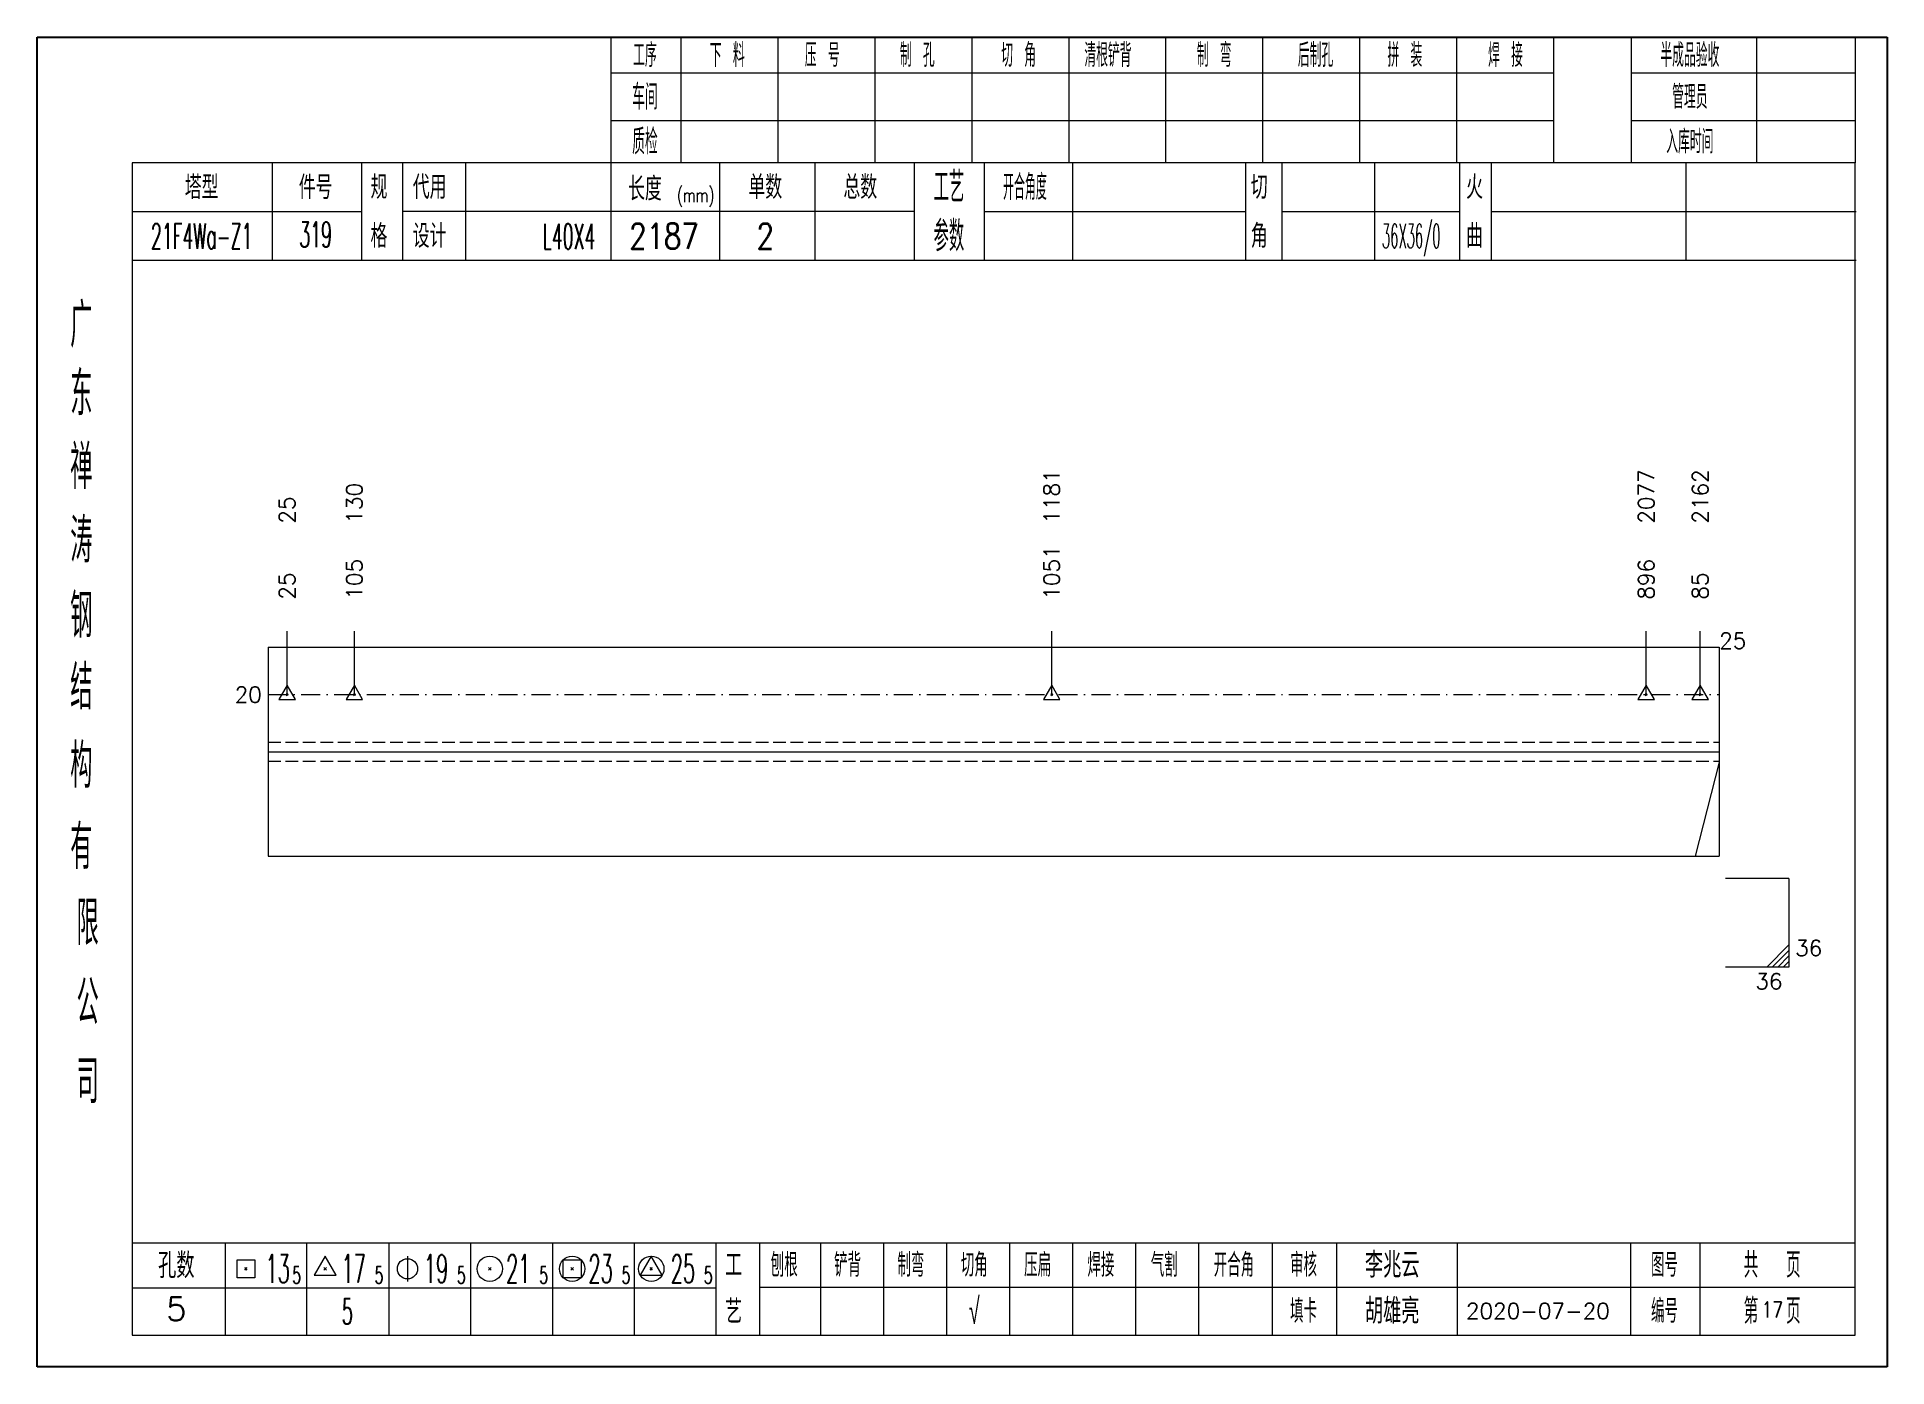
# Model space of a CAD drawing. Extents: x 1310 to 15542, y -76 to 8381.
# Drawn here: x 6510.5 to 6802.6, y 4373.7 to 4583.7 of the extents above; entities that cross this region are included whole.
import ezdxf
from ezdxf.enums import TextEntityAlignment as Align

# ---------------------------------------------------------------- set-up
doc = ezdxf.new("R2010")
doc.units = 0
doc.header["$MEASUREMENT"] = 0
doc.linetypes.add('一点画线', pattern=[5.2, 3, -1, 0.2, -1])
doc.linetypes.add('虚线', pattern=[2.75, 2, -0.75])
doc.layers.get('0').update_dxf_attribs({"linetype": 'CONTINUOUS', "lineweight": 25})
for name, color, linetype, lineweight in [('1', 7, 'CONTINUOUS', 25), ('4', 7, 'CONTINUOUS', 25), ('5', 7, 'CONTINUOUS', 25)]:
    doc.layers.add(name, color=color, linetype=linetype, lineweight=lineweight)
doc.styles.get("Standard").update_dxf_attribs({"font": 'simplex.shx', "width": 0.7, "height": 3, "bigfont": 'gbhzfs.shx'})

msp = doc.modelspace()

# ---------------------------------------------------------------- texts
at = {"color": 7, "linetype": 'Continuous', "lineweight": 13}
for s, p in [('1181', (6670.734, 4506.884)), ('2077', (6764.607, 4506.884)), ('2162', (6773.132, 4506.884)), ('25', (6550.002, 4506.884)), ('130', (6560.622, 4506.884))]:
    msp.add_text(s, height=2.5, rotation=90, dxfattribs=at).set_placement(p, align=Align.MIDDLE_LEFT)
at = {"color": 8, "linetype": 'Continuous', "lineweight": 9}
for s, p in [('1051', (6670.734, 4494.884)), ('25', (6550.002, 4494.884)), ('105', (6560.622, 4494.884)), ('896', (6764.607, 4494.884)), ('85', (6773.132, 4494.884))]:
    msp.add_text(s, height=2.5, rotation=90, dxfattribs=at).set_placement(p, align=Align.MIDDLE_LEFT)
at = {"color": 7, "linetype": 'Continuous', "lineweight": 13}
msp.add_text('25', height=2.5, dxfattribs=at).set_placement((6776.132, 4488.384), align=Align.MIDDLE_LEFT)
msp.add_text('20', height=2.5, dxfattribs=at).set_placement((6546.002, 4479.884), align=Align.MIDDLE_RIGHT)
msp.add_text('36', height=2.5, dxfattribs=at).set_placement((6788.132, 4437.884), align=Align.BOTTOM_LEFT)
msp.add_text('36', height=2.5, dxfattribs=at).set_placement((6786.132, 4435.884), align=Align.TOP_RIGHT)
at = {"layer": '4', "color": 1, "linetype": 'Continuous', "lineweight": 25}
for s, height, width, p in [('工序', 3.7, 0.7, (6606.502, 4580.841)), ('下 料', 3.7, 0.7, (6619.502, 4580.841)), ('压 号', 3.7, 0.7, (6634.502, 4580.841)), ('制 孔', 3.7, 0.7, (6649.502, 4580.841)), ('切 角', 3.7, 0.7, (6665.502, 4580.841)), ('清根铲背 ', 3.7, 0.7, (6680.502, 4580.841)), (' 制 弯', 3.7, 0.7, (6695.502, 4580.841)), (' 后制孔', 3.7, 0.7, (6711.502, 4580.841)), ('拼 装', 3.7, 0.7, (6726.502, 4580.841)), (' 焊 接', 3.7, 0.7, (6741.502, 4580.841)), ('半成品验收', 3.7, 0.7, (6771.502, 4580.841)), ('车间', 4, 0.7, (6606.502, 4574.241)), ('管理员', 3.7, 0.7, (6771.502, 4574.241)), ('质检', 4, 0.7, (6606.502, 4567.181)), ('入库时间', 3.7, 0.7, (6771.502, 4567.181)), ('(mm)', 2.24, 0.7, (6614.502, 4558.741)), ('工艺', 4.8, 0.7, (6654.502, 4560.001)), ('开合角度', 4, 0.6, (6666.502, 4560.001)), ('319', 4, 0.5, (6554.502, 4552.511)), ('参数', 4.8, 0.7, (6654.502, 4552.291)), ('36X36/0', 3.8, 0.4, (6727.502, 4552.291)), ('21F4Wa-Z1', 4, 0.5, (6536.502, 4552.261)), ('L40X4', 4, 0.5, (6594.502, 4552.241)), ('2187', 4, 0.8, (6609.502, 4552.291)), ('2', 4, 0.8, (6625.502, 4552.291)), ('广', 6.96, 0.7, (6517.502, 4538.211)), ('东', 6.96, 0.7, (6517.502, 4527.421)), ('禅', 6.96, 0.7, (6517.502, 4515.831)), ('涛', 6.96, 0.7, (6517.502, 4504.231)), ('钢', 6.96, 0.7, (6517.502, 4492.341)), ('结', 6.96, 0.7, (6517.502, 4481.031)), ('构', 6.96, 0.7, (6517.502, 4468.651)), ('有', 6.96, 0.7, (6517.502, 4455.841)), ('限', 6.96, 0.7, (6518.502, 4443.841)), ('公', 6.96, 0.7, (6518.502, 4431.301)), ('司', 6.96, 0.7, (6518.502, 4418.821)), ('13', 4.47, 0.5, (6548.502, 4389.241)), ('17', 4.47, 0.5, (6560.502, 4389.241)), ('19', 4.47, 0.5, (6573.502, 4389.241)), ('21', 4.47, 0.5, (6586.502, 4389.241)), ('23', 4.47, 0.5, (6599.502, 4389.241)), ('25', 4.47, 0.5, (6612.502, 4389.241)), ('刨根', 3.7, 0.8, (6628.502, 4389.841)), ('铲背', 3.7, 0.8, (6638.502, 4389.841)), ('制弯', 3.7, 0.8, (6648.502, 4389.841)), ('切角', 3.7, 0.8, (6658.502, 4389.841)), ('压扁', 3.7, 0.8, (6668.502, 4389.841)), ('焊接', 3.7, 0.8, (6678.502, 4389.841)), ('气割', 3.7, 0.8, (6688.502, 4389.841)), ('开合角', 3.7, 0.8, (6699.502, 4389.841)), ('审核', 3.7, 0.8, (6710.502, 4389.841)), ('图号', 3.7, 0.8, (6767.502, 4389.841)), ('共  页', 4, 0.8, (6784.502, 4389.841)), ('5', 2.68, 0.6, (6551.502, 4388.241)), ('5', 2.68, 0.6, (6564.502, 4388.241)), ('5', 2.68, 0.6, (6577.502, 4388.241)), ('5', 2.68, 0.6, (6590.502, 4388.241)), ('5', 2.68, 0.6, (6603.502, 4388.241)), ('5', 2.68, 0.6, (6616.502, 4388.241)), ('√', 4, 0.6, (6658.502, 4382.571)), ('第  页', 4, 0.8, (6784.502, 4382.571)), ('5', 4, 0.5, (6559.502, 4382.491)), ('填卡', 3.7, 0.8, (6710.502, 4382.571)), ('编号', 3.7, 0.8, (6767.502, 4382.571))]:
    msp.add_text(s, height=height, dxfattribs=dict(at, width=width)).set_placement(p, align=Align.MIDDLE_CENTER)
for s, height, p in [('塔型', 3.7, (6536.502, 4559.971)), ('件号', 3.7, (6554.502, 4559.971)), ('规', 3.7, (6564.502, 4560.001)), ('代用', 3.7, (6572.502, 4560.001)), ('长度', 3.7, (6606.502, 4559.741)), ('单数', 3.7, (6625.502, 4560.001)), ('总数', 3.7, (6640.502, 4560.001)), ('切', 3.7, (6703.502, 4560.001)), ('火', 3.7, (6737.502, 4560.001)), ('格', 3.7, (6564.502, 4552.291)), ('设计', 3.7, (6572.502, 4552.291)), ('角', 3.7, (6703.502, 4552.291)), ('曲', 3.7, (6737.502, 4552.291)), ('孔数', 4, (6532.502, 4389.761)), ('工', 3.7, (6620.502, 4389.841)), ('李兆云', 4, (6724.502, 4389.841)), ('胡雄亮', 4, (6724.502, 4382.571)), ('5', 3.7, (6532.502, 4382.931)), ('艺', 3.7, (6620.502, 4382.491)), ('2020-07-20', 2.5, (6747.502, 4382.571))]:
    msp.add_text(s, height=height, dxfattribs=at).set_placement(p, align=Align.MIDDLE_CENTER)
at = {"layer": '4', "color": 6, "linetype": 'Continuous', "lineweight": 25, "width": 0.8}
msp.add_text('17', height=2.5, dxfattribs=at).set_placement((6784.527, 4382.799), align=Align.MIDDLE_CENTER)

# ---------------------------------------------------------------- blocks, each defined once
blk = doc.blocks.new('孔17.5')
at = {"layer": '5', "color": 7, "linetype": 'Continuous', "lineweight": 13}
for p, q in [((0, 1), (-0.866, -0.5)), ((-0.1, -0.1), (0.1, 0.1)), ((0.1, -0.1), (-0.1, 0.1)), ((0.866, -0.5), (0, 1)), ((-0.866, -0.5), (0.866, -0.5))]:
    blk.add_line(p, q, dxfattribs=at)
blk = doc.blocks.new('CTJGK')
at = {"color": 6, "linetype": 'Continuous'}
for p, q in [((0, 209.97), (292.13, 209.97)), ((0, 0), (0, 209.97)), ((292.13, 209.97), (292.13, 0)), ((292.13, 0), (0, 0))]:
    blk.add_line(p, q, dxfattribs=at)

# ---------------------------------------------------------------- linework, layer by layer
at = {"color": 7, "linetype": 'Continuous', "lineweight": 18}
for p, q in [((6547.002, 4487.384), (6547.002, 4454.384)), ((6547.002, 4487.384), (6776.132, 4487.384)), ((6776.132, 4487.384), (6776.132, 4454.384)), ((6547.002, 4470.884), (6776.132, 4470.884))]:
    msp.add_line(p, q, dxfattribs=at)
at = {"color": 7, "linetype": 'Continuous', "lineweight": 13}
for p, q in [((6550.002, 4479.884), (6550.002, 4489.884)), ((6560.622, 4479.884), (6560.622, 4489.884)), ((6670.734, 4479.884), (6670.734, 4489.884)), ((6764.607, 4479.884), (6764.607, 4489.884)), ((6773.132, 4479.884), (6773.132, 4489.884)), ((6776.132, 4469.234), (6772.36, 4454.384)), ((6787.132, 4450.884), (6777.132, 4450.884)), ((6787.132, 4450.884), (6787.132, 4436.884)), ((6783.632, 4436.884), (6787.132, 4440.384)), ((6784.507, 4436.884), (6787.132, 4439.509)), ((6785.382, 4436.884), (6787.132, 4438.634)), ((6786.257, 4436.884), (6787.132, 4437.759)), ((6787.132, 4436.884), (6777.132, 4436.884))]:
    msp.add_line(p, q, dxfattribs=at)
at = {"color": 3, "linetype": '一点画线', "lineweight": 13}
msp.add_line((6547.002, 4479.884), (6776.132, 4479.884), dxfattribs=at)
at = {"color": 1, "linetype": '虚线', "lineweight": 18}
for p, q in [((6547.002, 4472.384), (6776.132, 4472.384)), ((6547.002, 4469.384), (6776.132, 4469.384))]:
    msp.add_line(p, q, dxfattribs=at)
at = {"layer": '1', "color": 7, "linetype": 'Continuous', "lineweight": 18}
msp.add_line((6547.002, 4454.384), (6776.132, 4454.384), dxfattribs=at)
at = {"layer": '4', "color": 1, "linetype": 'Continuous', "lineweight": 18}
for p, q in [((6510.502, 4583.711), (6510.502, 4373.741)), ((6802.632, 4583.711), (6510.502, 4583.711)), ((6601.132, 4583.711), (6601.132, 4563.871)), ((6612.162, 4583.711), (6612.162, 4563.851)), ((6627.472, 4583.711), (6627.472, 4563.851)), ((6642.792, 4583.711), (6642.792, 4563.851)), ((6658.102, 4583.711), (6658.102, 4563.851)), ((6673.412, 4583.711), (6673.412, 4563.851)), ((6688.722, 4583.711), (6688.722, 4563.851)), ((6704.042, 4583.711), (6704.042, 4563.851)), ((6719.352, 4583.711), (6719.352, 4563.851)), ((6734.662, 4583.711), (6734.662, 4563.851)), ((6749.972, 4583.711), (6749.972, 4563.871)), ((6749.972, 4583.711), (6749.972, 4563.851)), ((6762.252, 4583.711), (6762.252, 4563.851)), ((6782.002, 4583.711), (6782.002, 4563.851)), ((6797.582, 4583.711), (6797.582, 4563.851)), ((6802.632, 4553.911), (6802.632, 4583.711)), ((6749.972, 4577.981), (6601.132, 4577.981)), ((6797.582, 4577.981), (6762.252, 4577.981)), ((6749.972, 4570.501), (6601.132, 4570.501)), ((6797.582, 4570.501), (6762.252, 4570.501)), ((6525.512, 4563.851), (6525.512, 4378.791)), ((6797.582, 4563.851), (6525.512, 4563.851)), ((6547.632, 4563.861), (6547.632, 4548.441)), ((6561.782, 4548.441), (6561.782, 4563.851)), ((6568.282, 4548.441), (6568.282, 4563.851)), ((6578.152, 4563.851), (6578.152, 4548.441)), ((6601.132, 4563.871), (6601.132, 4548.441)), ((6618.252, 4563.851), (6618.252, 4548.441)), ((6633.302, 4563.851), (6633.302, 4548.441)), ((6649.002, 4563.851), (6649.002, 4548.441)), ((6660.062, 4563.851), (6660.062, 4548.441)), ((6674.012, 4563.851), (6674.012, 4548.441)), ((6701.312, 4563.851), (6701.312, 4548.441)), ((6707.072, 4563.851), (6707.072, 4548.441)), ((6721.692, 4563.851), (6721.692, 4548.441)), ((6735.152, 4563.851), (6735.152, 4548.441)), ((6740.142, 4563.851), (6740.142, 4548.441)), ((6770.882, 4563.851), (6770.882, 4548.441)), ((6797.582, 4378.791), (6797.582, 4563.851)), ((6561.782, 4556.091), (6525.512, 4556.091)), ((6649.002, 4556.141), (6568.282, 4556.141)), ((6660.062, 4556.141), (6701.312, 4556.141)), ((6707.072, 4556.141), (6735.152, 4556.141)), ((6740.142, 4556.141), (6797.762, 4556.141)), ((6802.632, 4373.741), (6802.632, 4553.911)), ((6797.762, 4548.441), (6525.512, 4548.441)), ((6525.512, 4393.321), (6797.582, 4393.321)), ((6540.202, 4393.321), (6540.202, 4378.791)), ((6553.132, 4378.791), (6553.132, 4393.321)), ((6566.062, 4393.321), (6566.062, 4378.791)), ((6578.982, 4378.791), (6578.982, 4393.321)), ((6591.912, 4393.321), (6591.912, 4378.791)), ((6604.842, 4378.791), (6604.842, 4393.321)), ((6617.762, 4378.791), (6617.762, 4393.321)), ((6624.632, 4378.791), (6624.632, 4393.321)), ((6634.292, 4378.791), (6634.292, 4393.321)), ((6644.232, 4378.791), (6644.232, 4393.321)), ((6654.172, 4378.791), (6654.172, 4393.321)), ((6664.122, 4378.791), (6664.122, 4393.321)), ((6674.062, 4378.791), (6674.062, 4393.321)), ((6684.002, 4378.791), (6684.002, 4393.321)), ((6693.952, 4378.791), (6693.952, 4393.321)), ((6705.592, 4378.791), (6705.592, 4393.321)), ((6715.742, 4378.791), (6715.742, 4393.321)), ((6734.802, 4378.791), (6734.802, 4393.321)), ((6762.182, 4378.791), (6762.182, 4393.321)), ((6773.142, 4378.791), (6773.142, 4393.321)), ((6617.762, 4386.191), (6525.512, 4386.191)), ((6624.592, 4386.351), (6797.582, 4386.351)), ((6525.512, 4378.791), (6797.582, 4378.791)), ((6510.502, 4373.741), (6802.632, 4373.741))]:
    msp.add_line(p, q, dxfattribs=at)
at = {"layer": '4', "color": 7, "linetype": 'Continuous', "lineweight": 13}
for p, q in [((6556.002, 4391.241), (6554.27, 4388.241)), ((6557.734, 4388.241), (6556.002, 4391.241)), ((6569.002, 4391.241), (6569.002, 4387.241)), ((6607.502, 4391.241), (6605.77, 4388.241)), ((6609.234, 4388.241), (6607.502, 4391.241)), ((6542.088, 4387.827), (6542.088, 4390.655)), ((6542.088, 4390.655), (6544.916, 4390.655)), ((6544.916, 4387.827), (6542.088, 4387.827)), ((6543.302, 4389.041), (6543.702, 4389.441)), ((6543.702, 4389.041), (6543.302, 4389.441)), ((6544.916, 4390.655), (6544.916, 4387.827)), ((6554.27, 4388.241), (6557.734, 4388.241)), ((6555.802, 4389.041), (6556.202, 4389.441)), ((6556.202, 4389.041), (6555.802, 4389.441)), ((6581.802, 4389.041), (6582.202, 4389.441)), ((6582.202, 4389.041), (6581.802, 4389.441)), ((6593.588, 4387.827), (6593.588, 4390.655)), ((6593.588, 4390.655), (6596.416, 4390.655)), ((6596.416, 4387.827), (6593.588, 4387.827)), ((6594.802, 4389.041), (6595.202, 4389.441)), ((6595.202, 4389.041), (6594.802, 4389.441)), ((6596.416, 4390.655), (6596.416, 4387.827)), ((6605.77, 4388.241), (6609.234, 4388.241)), ((6607.302, 4389.041), (6607.702, 4389.441)), ((6607.702, 4389.041), (6607.302, 4389.441))]:
    msp.add_line(p, q, dxfattribs=at)
for centre, radius in [((6569.002, 4389.241), 1.6), ((6582.002, 4389.241), 2), ((6595.002, 4389.241), 2), ((6607.502, 4389.241), 2)]:
    msp.add_circle(centre, radius, dxfattribs=at)

# ---------------------------------------------------------------- block references
at = {"color": 0, "linetype": 'Continuous'}
msp.add_blockref('CTJGK', (6510.502, 4373.741), dxfattribs=at)
at = {"color": 8, "linetype": 'Continuous', "lineweight": 9, "xscale": 1.5, "yscale": 1.5, "zscale": 1.5}
for p in [(6550.002, 4479.884), (6560.622, 4479.884), (6670.734, 4479.884), (6764.607, 4479.884), (6773.132, 4479.884)]:
    msp.add_blockref('孔17.5', p, dxfattribs=at)

msp.set_redraw_order([(e.dxf.handle, doc.entitydb.next_handle()) for e in msp.query("TEXT MTEXT ATTDEF DIMENSION ARC_DIMENSION")])  # texts and dimensions are drawn at this point

doc.saveas('drawing.dxf')
